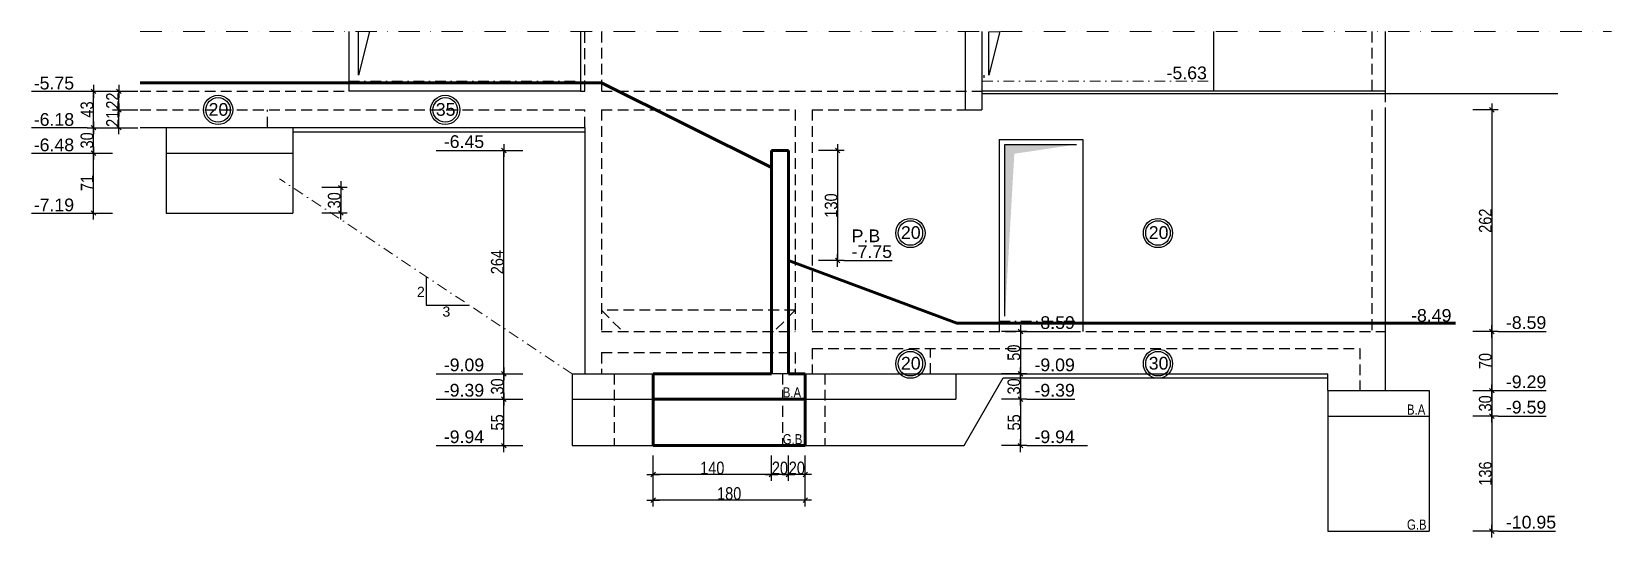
# Model space of a CAD drawing. Header units: centimetres. Extents: x 16433 to 114398, y -50094 to -12305.
# Drawn here: x 61530 to 63399, y -40131 to -39533 of the extents above; entities that cross this region are included whole.
import ezdxf

# ---------------------------------------------------------------- set-up
doc = ezdxf.new("R2010")
doc.units = ezdxf.units.CM
doc.header["$LTSCALE"] = 0.5
doc.linetypes.add('CACHEX2', pattern=[19.05, 12.7, -6.35])
doc.linetypes.add('TIRETPTX2', pattern=[50.8, 25.4, -12.7, 0, -12.7])
doc.layers.get('DEFPOINTS').update_dxf_attribs({"linetype": 'CONTINUOUS'})
for name, color, linetype in [('01_cote_gen', 4, 'CONTINUOUS'), ('01_linteaux', 2, 'CONTINUOUS'), ('01_poch_murs', 253, 'CONTINUOUS'), ('01_texte', 230, 'CONTINUOUS'), ('AA_COTES', 2, 'CONTINUOUS')]:
    doc.layers.add(name, color=color, linetype=linetype)
doc.layers.add('01_murs_coup', color=5, linetype='CONTINUOUS', lineweight=60)
doc.layers.add('01_tram_axes', color=2, linetype='TIRETPTX2', lineweight=9)
doc.styles.add('ARIAL', font='arial.ttf')
doc.styles.add('STYLE2', font='ARIALN.TTF')
doc.dimstyles.new('JB50', dxfattribs={"dimscale": 0.1, "dimtxt": 150, "dimasz": 15, "dimexe": 0.1, "dimexo": 0.1, "dimgap": 0.09, "dimtad": 1, "dimdec": 1, "dimdsep": 46, "dimtxsty": 'STYLE2', "dimblk1": 'BOND_G', "dimblk2": 'BOND_D', "dimsah": 1, "dimcen": 1.5, "dimdle": 0.01, "dimse1": 1, "dimse2": 1, "dimclrd": 4, "dimclre": 2, "dimclrt": 6, "dimazin": 2, "dimtfac": 2.333333, "dimtdec": 1, "dimtix": 1, "dimtmove": 2, "dimatfit": 3, "dimldrblk": 'BOND_G', "dimfxl": 1, "dimtolj": 1, "dimtzin": 0, "dimarcsym": 0})

msp = doc.modelspace()

# ---------------------------------------------------------------- texts
at = {"layer": '01_texte', "style": 'ARIAL'}
for s, height, p in [('-5.63', 15, (62872.821, -39589.066)), ('-5.75', 15, (61532.845, -39601.204)), ('20', 15, (61739.669, -39632.321)), ('35', 15, (62008.45, -39632.321)), ('-6.18', 15, (61532.845, -39644.204)), ('-6.45', 15, (62017.882, -39670.359)), ('-6.48', 15, (61532.845, -39674.204)), ('-7.19', 15, (61532.845, -39745.182)), ('P.B', 15, (62500.37, -39781.782)), ('20', 15, (62558.63, -39777.904)), ('20', 15, (62851.794, -39777.904)), ('-7.75', 15, (62500.37, -39800.359)), ('2', 12, (61986.125, -39846.554)), ('3', 12, (62016.273, -39869.898)), ('-8.49', 15, (63162.093, -39875.897)), ('-8.59', 15, (62716.598, -39884.359)), ('-8.59', 15, (63274.282, -39884.359)), ('-9.09', 15, (62017.882, -39934.359)), ('20', 15, (62558.63, -39932.413)), ('-9.09', 15, (62716.598, -39934.359)), ('30', 15, (62851.794, -39932.413)), ('-9.39', 15, (62017.882, -39964.359)), ('-9.39', 15, (62716.598, -39964.359)), ('-9.29', 15, (63274.282, -39954.359)), ('-9.59', 15, (63274.282, -39984.359)), ('-9.94', 15, (62017.882, -40019.359)), ('-9.94', 15, (62716.598, -40019.359)), ('-10.95', 15, (63274.282, -40120.359))]:
    msp.add_text(s, height=height, dxfattribs=at).set_placement(p)
at = {"layer": '01_texte', "style": 'ARIAL', "width": 0.8}
for s, p in [('B.A', (62418.922, -39965.436)), ('B.A', (63157.279, -39985.718)), ('G.B', (62418.922, -40020.718)), ('G.B', (63157.279, -40121.718))]:
    msp.add_text(s, height=12, dxfattribs=at).set_placement(p)

# ---------------------------------------------------------------- blocks, each defined once
blk = doc.blocks.new('BOND_G')
at = {"layer": 'AA_COTES', "color": 0}
for p, q in [((0, -5), (0, 15)), ((5, 0), (-5, 0)), ((1.8, 1.8), (-1.8, -1.8))]:
    blk.add_line(p, q, dxfattribs=at)
blk = doc.blocks.new('BOND_D')
at = {"layer": 'AA_COTES', "color": 0}
for p, q in [((5, 0), (-5, 0)), ((-1.8, -1.8), (1.8, 1.8)), ((0, 5), (0, -15))]:
    blk.add_line(p, q, dxfattribs=at)
blk = doc.blocks.new('*D3273')
at = {"layer": '01_cote_gen', "color": 4, "lineweight": -2, "transparency": 16777216}
blk.add_line((63257.7, -39888.9), (63257.7, -39955.9), dxfattribs=at)
at = {"layer": 'DEFPOINTS', "color": 0}
for p in [(63131.5, -39887.4), (63183.5, -39957.4), (63257.7, -39957.4)]:
    blk.add_point(p, dxfattribs=at)
at = {"layer": '01_cote_gen', "color": 4, "lineweight": -2, "transparency": 16777216, "xscale": 1.5, "yscale": 1.5, "zscale": 1.5}
for name, p, rotation in [('BOND_G', (63257.7, -39887.4), 90), ('BOND_D', (63257.7, -39957.4), 270)]:
    blk.add_blockref(name, p, dxfattribs=dict(at, rotation=rotation))
at = {"layer": '01_cote_gen', "color": 6, "transparency": 16777216, "insert": (63250, -39922.4), "char_height": 15, "attachment_point": 5, "rotation": 90, "style": 'STYLE2'}
blk.add_mtext('\\A1;70', dxfattribs=at)
blk = doc.blocks.new('*D3274')
at = {"layer": '01_cote_gen', "color": 4, "lineweight": -2, "transparency": 16777216}
blk.add_line((63257.7, -39958.9), (63257.7, -39985.9), dxfattribs=at)
at = {"layer": 'DEFPOINTS', "color": 0}
for p in [(63235.2, -39957.4), (63183.5, -39987.4), (63257.7, -39987.4)]:
    blk.add_point(p, dxfattribs=at)
at = {"layer": '01_cote_gen', "color": 4, "lineweight": -2, "transparency": 16777216, "xscale": 1.5, "yscale": 1.5, "zscale": 1.5}
for name, p, rotation in [('BOND_G', (63257.7, -39957.4), 90), ('BOND_D', (63257.7, -39987.4), 270)]:
    blk.add_blockref(name, p, dxfattribs=dict(at, rotation=rotation))
at = {"layer": '01_cote_gen', "color": 6, "transparency": 16777216, "insert": (63250, -39972.4), "char_height": 15, "attachment_point": 5, "rotation": 90, "style": 'STYLE2'}
blk.add_mtext('\\A1;30', dxfattribs=at)
blk = doc.blocks.new('*D3275')
at = {"layer": '01_cote_gen', "color": 4, "lineweight": -2, "transparency": 16777216}
blk.add_line((63257.7, -39988.9), (63257.7, -40121.9), dxfattribs=at)
at = {"layer": 'DEFPOINTS', "color": 0}
for p in [(63235.2, -39987.4), (63183.5, -40123.4), (63257.7, -40123.4)]:
    blk.add_point(p, dxfattribs=at)
at = {"layer": '01_cote_gen', "color": 4, "lineweight": -2, "transparency": 16777216, "xscale": 1.5, "yscale": 1.5, "zscale": 1.5}
for name, p, rotation in [('BOND_G', (63257.7, -39987.4), 90), ('BOND_D', (63257.7, -40123.4), 270)]:
    blk.add_blockref(name, p, dxfattribs=dict(at, rotation=rotation))
at = {"layer": '01_cote_gen', "color": 6, "transparency": 16777216, "insert": (63250, -40055.4), "char_height": 15, "attachment_point": 5, "rotation": 90, "style": 'STYLE2'}
blk.add_mtext('\\A1;136', dxfattribs=at)
blk = doc.blocks.new('*D3276')
at = {"layer": '01_cote_gen', "color": 4, "lineweight": -2, "transparency": 16777216}
blk.add_line((63257.7, -39626.9), (63257.7, -39885.9), dxfattribs=at)
at = {"layer": 'DEFPOINTS', "color": 0}
for p in [(63213.8, -39625.4), (63131.5, -39887.4), (63257.7, -39887.4)]:
    blk.add_point(p, dxfattribs=at)
at = {"layer": '01_cote_gen', "color": 4, "lineweight": -2, "transparency": 16777216, "xscale": 1.5, "yscale": 1.5, "zscale": 1.5}
for name, p, rotation in [('BOND_G', (63257.7, -39625.4), 90), ('BOND_D', (63257.7, -39887.4), 270)]:
    blk.add_blockref(name, p, dxfattribs=dict(at, rotation=rotation))
at = {"layer": '01_cote_gen', "color": 6, "transparency": 16777216, "insert": (63250, -39756.4), "char_height": 15, "attachment_point": 5, "rotation": 90, "style": 'STYLE2'}
blk.add_mtext('\\A1;262', dxfattribs=at)
blk = doc.blocks.new('*D3277')
at = {"layer": '01_cote_gen', "color": 4, "lineweight": -2, "transparency": 16777216}
blk.add_line((62700, -39888.9), (62700, -39935.9), dxfattribs=at)
at = {"layer": 'DEFPOINTS', "color": 0}
for p in [(62573.8, -39887.4), (62625.8, -39937.4), (62700, -39937.4)]:
    blk.add_point(p, dxfattribs=at)
at = {"layer": '01_cote_gen', "color": 4, "lineweight": -2, "transparency": 16777216, "xscale": 1.5, "yscale": 1.5, "zscale": 1.5}
for name, p, rotation in [('BOND_G', (62700, -39887.4), 90), ('BOND_D', (62700, -39937.4), 270)]:
    blk.add_blockref(name, p, dxfattribs=dict(at, rotation=rotation))
at = {"layer": '01_cote_gen', "color": 6, "transparency": 16777216, "insert": (62692.3, -39912.4), "char_height": 15, "attachment_point": 5, "rotation": 90, "style": 'STYLE2'}
blk.add_mtext('\\A1;50', dxfattribs=at)
blk = doc.blocks.new('*D3278')
at = {"layer": '01_cote_gen', "color": 4, "lineweight": -2, "transparency": 16777216}
blk.add_line((62700, -39938.9), (62700, -39965.9), dxfattribs=at)
at = {"layer": 'DEFPOINTS', "color": 0}
for p in [(62677.5, -39937.4), (62625.8, -39967.4), (62700, -39967.4)]:
    blk.add_point(p, dxfattribs=at)
at = {"layer": '01_cote_gen', "color": 4, "lineweight": -2, "transparency": 16777216, "xscale": 1.5, "yscale": 1.5, "zscale": 1.5}
for name, p, rotation in [('BOND_G', (62700, -39937.4), 90), ('BOND_D', (62700, -39967.4), 270)]:
    blk.add_blockref(name, p, dxfattribs=dict(at, rotation=rotation))
at = {"layer": '01_cote_gen', "color": 6, "transparency": 16777216, "insert": (62692.3, -39952.4), "char_height": 15, "attachment_point": 5, "rotation": 90, "style": 'STYLE2'}
blk.add_mtext('\\A1;30', dxfattribs=at)
blk = doc.blocks.new('*D3279')
at = {"layer": '01_cote_gen', "color": 4, "lineweight": -2, "transparency": 16777216}
blk.add_line((62700, -39968.9), (62700, -40020.9), dxfattribs=at)
at = {"layer": 'DEFPOINTS', "color": 0}
for p in [(62677.5, -39967.4), (62625.8, -40022.4), (62700, -40022.4)]:
    blk.add_point(p, dxfattribs=at)
at = {"layer": '01_cote_gen', "color": 4, "lineweight": -2, "transparency": 16777216, "xscale": 1.5, "yscale": 1.5, "zscale": 1.5}
for name, p, rotation in [('BOND_G', (62700, -39967.4), 90), ('BOND_D', (62700, -40022.4), 270)]:
    blk.add_blockref(name, p, dxfattribs=dict(at, rotation=rotation))
at = {"layer": '01_cote_gen', "color": 6, "transparency": 16777216, "insert": (62692.4, -39994.9), "char_height": 15, "attachment_point": 5, "rotation": 90, "style": 'STYLE2'}
blk.add_mtext('\\A1;55', dxfattribs=at)
blk = doc.blocks.new('*D3280')
at = {"layer": '01_cote_gen', "color": 4, "lineweight": -2, "transparency": 16777216}
blk.add_line((62089, -40020.9), (62089, -39968.9), dxfattribs=at)
at = {"layer": 'DEFPOINTS', "color": 0}
for p in [(62089, -39967.4), (62334.4, -39967.4), (62334.4, -40022.4)]:
    blk.add_point(p, dxfattribs=at)
at = {"layer": '01_cote_gen', "color": 4, "lineweight": -2, "transparency": 16777216, "xscale": 1.5, "yscale": 1.5, "zscale": 1.5}
for name, p, rotation in [('BOND_D', (62089, -39967.4), 90), ('BOND_G', (62089, -40022.4), 270)]:
    blk.add_blockref(name, p, dxfattribs=dict(at, rotation=rotation))
at = {"layer": '01_cote_gen', "color": 6, "transparency": 16777216, "insert": (62081.4, -39994.9), "char_height": 15, "attachment_point": 5, "rotation": 90, "style": 'STYLE2'}
blk.add_mtext('\\A1;55', dxfattribs=at)
blk = doc.blocks.new('*D3281')
at = {"layer": '01_cote_gen', "color": 4, "lineweight": -2, "transparency": 16777216}
blk.add_line((62089, -39965.9), (62089, -39938.9), dxfattribs=at)
at = {"layer": 'DEFPOINTS', "color": 0}
for p in [(62089, -39937.4), (62219.6, -39937.4), (62111.5, -39967.4)]:
    blk.add_point(p, dxfattribs=at)
at = {"layer": '01_cote_gen', "color": 4, "lineweight": -2, "transparency": 16777216, "xscale": 1.5, "yscale": 1.5, "zscale": 1.5}
for name, p, rotation in [('BOND_D', (62089, -39937.4), 90), ('BOND_G', (62089, -39967.4), 270)]:
    blk.add_blockref(name, p, dxfattribs=dict(at, rotation=rotation))
at = {"layer": '01_cote_gen', "color": 6, "transparency": 16777216, "insert": (62081.3, -39952.4), "char_height": 15, "attachment_point": 5, "rotation": 90, "style": 'STYLE2'}
blk.add_mtext('\\A1;30', dxfattribs=at)
blk = doc.blocks.new('*D3282')
at = {"layer": '01_cote_gen', "color": 4, "lineweight": -2, "transparency": 16777216}
blk.add_line((62089, -39935.9), (62089, -39674.9), dxfattribs=at)
at = {"layer": 'DEFPOINTS', "color": 0}
for p in [(62089, -39673.4), (62405.5, -39673.4), (62265.5, -39937.4)]:
    blk.add_point(p, dxfattribs=at)
at = {"layer": '01_cote_gen', "color": 4, "lineweight": -2, "transparency": 16777216, "xscale": 1.5, "yscale": 1.5, "zscale": 1.5}
for name, p, rotation in [('BOND_D', (62089, -39673.4), 90), ('BOND_G', (62089, -39937.4), 270)]:
    blk.add_blockref(name, p, dxfattribs=dict(at, rotation=rotation))
at = {"layer": '01_cote_gen', "color": 6, "transparency": 16777216, "insert": (62081.3, -39805.4), "char_height": 15, "attachment_point": 5, "rotation": 90, "style": 'STYLE2'}
blk.add_mtext('\\A1;264', dxfattribs=at)
blk = doc.blocks.new('*D3283')
at = {"layer": '01_cote_gen', "color": 4, "lineweight": -2, "transparency": 16777216}
blk.add_line((62483.8, -39674.9), (62483.8, -39801.9), dxfattribs=at)
at = {"layer": 'DEFPOINTS', "color": 0}
for p in [(62425.5, -39673.4), (62425.5, -39803.4), (62483.8, -39803.4)]:
    blk.add_point(p, dxfattribs=at)
at = {"layer": '01_cote_gen', "color": 4, "lineweight": -2, "transparency": 16777216, "xscale": 1.5, "yscale": 1.5, "zscale": 1.5}
for name, p, rotation in [('BOND_G', (62483.8, -39673.4), 90), ('BOND_D', (62483.8, -39803.4), 270)]:
    blk.add_blockref(name, p, dxfattribs=dict(at, rotation=rotation))
at = {"layer": '01_cote_gen', "color": 6, "transparency": 16777216, "insert": (62476.1, -39738.4), "char_height": 15, "attachment_point": 5, "rotation": 90, "style": 'STYLE2'}
blk.add_mtext('\\A1;130', dxfattribs=at)
blk = doc.blocks.new('*D3284')
at = {"layer": '01_cote_gen', "color": 4, "lineweight": -2, "transparency": 16777216}
blk.add_line((61633.6, -39623.9), (61633.6, -39604.9), dxfattribs=at)
at = {"layer": 'DEFPOINTS', "color": 0}
for p in [(61633.6, -39603.4), (61658.8, -39603.4), (61658.8, -39625.4)]:
    blk.add_point(p, dxfattribs=at)
at = {"layer": '01_cote_gen', "color": 4, "lineweight": -2, "transparency": 16777216, "xscale": 1.5, "yscale": 1.5, "zscale": 1.5}
for name, p, rotation in [('BOND_D', (61633.6, -39603.4), 90), ('BOND_G', (61633.6, -39625.4), 270)]:
    blk.add_blockref(name, p, dxfattribs=dict(at, rotation=rotation))
at = {"layer": '01_cote_gen', "color": 6, "transparency": 16777216, "insert": (61626, -39614.4), "char_height": 15, "attachment_point": 5, "rotation": 90, "style": 'STYLE2'}
blk.add_mtext('\\A1;22', dxfattribs=at)
blk = doc.blocks.new('*D3285')
at = {"layer": '01_cote_gen', "color": 4, "lineweight": -2, "transparency": 16777216}
blk.add_line((61633.6, -39644.9), (61633.6, -39626.9), dxfattribs=at)
at = {"layer": 'DEFPOINTS', "color": 0}
for p in [(61633.6, -39625.4), (61665.3, -39625.4), (61665.3, -39646.4)]:
    blk.add_point(p, dxfattribs=at)
at = {"layer": '01_cote_gen', "color": 4, "lineweight": -2, "transparency": 16777216, "xscale": 1.5, "yscale": 1.5, "zscale": 1.5}
for name, p, rotation in [('BOND_D', (61633.6, -39625.4), 90), ('BOND_G', (61633.6, -39646.4), 270)]:
    blk.add_blockref(name, p, dxfattribs=dict(at, rotation=rotation))
at = {"layer": '01_cote_gen', "color": 6, "transparency": 16777216, "insert": (61626, -39635.9), "char_height": 15, "attachment_point": 5, "rotation": 90, "style": 'STYLE2'}
blk.add_mtext('\\A1;21', dxfattribs=at)
blk = doc.blocks.new('*D3286')
at = {"layer": '01_cote_gen', "color": 4, "lineweight": -2, "transparency": 16777216}
blk.add_line((61603.6, -39644.9), (61603.6, -39604.9), dxfattribs=at)
at = {"layer": 'DEFPOINTS', "color": 0}
for p in [(61603.6, -39603.4), (61679, -39603.4), (61674.2, -39646.4)]:
    blk.add_point(p, dxfattribs=at)
at = {"layer": '01_cote_gen', "color": 4, "lineweight": -2, "transparency": 16777216, "xscale": 1.5, "yscale": 1.5, "zscale": 1.5}
for name, p, rotation in [('BOND_D', (61603.6, -39603.4), 90), ('BOND_G', (61603.6, -39646.4), 270)]:
    blk.add_blockref(name, p, dxfattribs=dict(at, rotation=rotation))
at = {"layer": '01_cote_gen', "color": 6, "transparency": 16777216, "insert": (61595.9, -39624.9), "char_height": 15, "attachment_point": 5, "rotation": 90, "style": 'STYLE2'}
blk.add_mtext('\\A1;43', dxfattribs=at)
blk = doc.blocks.new('*D3287')
at = {"layer": '01_cote_gen', "color": 4, "lineweight": -2, "transparency": 16777216}
blk.add_line((61603.6, -39674.9), (61603.6, -39647.9), dxfattribs=at)
at = {"layer": 'DEFPOINTS', "color": 0}
for p in [(61603.6, -39646.4), (61710.7, -39646.4), (61701.7, -39676.4)]:
    blk.add_point(p, dxfattribs=at)
at = {"layer": '01_cote_gen', "color": 4, "lineweight": -2, "transparency": 16777216, "xscale": 1.5, "yscale": 1.5, "zscale": 1.5}
for name, p, rotation in [('BOND_D', (61603.6, -39646.4), 90), ('BOND_G', (61603.6, -39676.4), 270)]:
    blk.add_blockref(name, p, dxfattribs=dict(at, rotation=rotation))
at = {"layer": '01_cote_gen', "color": 6, "transparency": 16777216, "insert": (61595.9, -39661.4), "char_height": 15, "attachment_point": 5, "rotation": 90, "style": 'STYLE2'}
blk.add_mtext('\\A1;30', dxfattribs=at)
blk = doc.blocks.new('*D3288')
at = {"layer": '01_cote_gen', "color": 4, "lineweight": -2, "transparency": 16777216}
blk.add_line((62444, -40056.6), (62427, -40056.6), dxfattribs=at)
at = {"layer": 'DEFPOINTS', "color": 0}
for p in [(62425.5, -39926.1), (62445.5, -39937.4), (62425.5, -40056.6)]:
    blk.add_point(p, dxfattribs=at)
at = {"layer": '01_cote_gen', "color": 4, "lineweight": -2, "transparency": 16777216, "xscale": 1.5, "yscale": 1.5, "zscale": 1.5, "rotation": 180}
blk.add_blockref('BOND_D', (62425.5, -40056.6), dxfattribs=at)
at = {"layer": '01_cote_gen', "color": 4, "lineweight": -2, "transparency": 16777216, "xscale": 1.5, "yscale": 1.5, "zscale": 1.5}
blk.add_blockref('BOND_G', (62445.5, -40056.6), dxfattribs=at)
at = {"layer": '01_cote_gen', "color": 6, "transparency": 16777216, "insert": (62435.5, -40048.9), "char_height": 15, "attachment_point": 5, "style": 'STYLE2'}
blk.add_mtext('\\A1;20', dxfattribs=at)
blk = doc.blocks.new('*D3289')
at = {"layer": '01_cote_gen', "color": 4, "lineweight": -2, "transparency": 16777216}
blk.add_line((62424, -40056.6), (62407, -40056.6), dxfattribs=at)
at = {"layer": 'DEFPOINTS', "color": 0}
for p in [(62405.5, -39930.9), (62425.5, -39930.9), (62405.5, -40056.6)]:
    blk.add_point(p, dxfattribs=at)
at = {"layer": '01_cote_gen', "color": 4, "lineweight": -2, "transparency": 16777216, "xscale": 1.5, "yscale": 1.5, "zscale": 1.5, "rotation": 180}
blk.add_blockref('BOND_D', (62405.5, -40056.6), dxfattribs=at)
at = {"layer": '01_cote_gen', "color": 4, "lineweight": -2, "transparency": 16777216, "xscale": 1.5, "yscale": 1.5, "zscale": 1.5}
blk.add_blockref('BOND_G', (62425.5, -40056.6), dxfattribs=at)
at = {"layer": '01_cote_gen', "color": 6, "transparency": 16777216, "insert": (62415.5, -40048.9), "char_height": 15, "attachment_point": 5, "style": 'STYLE2'}
blk.add_mtext('\\A1;20', dxfattribs=at)
blk = doc.blocks.new('*D3290')
at = {"layer": '01_cote_gen', "color": 4, "lineweight": -2, "transparency": 16777216}
blk.add_line((62404, -40056.6), (62267, -40056.6), dxfattribs=at)
at = {"layer": 'DEFPOINTS', "color": 0}
for p in [(62405.5, -39927.2), (62265.5, -39937.4), (62265.5, -40056.6)]:
    blk.add_point(p, dxfattribs=at)
at = {"layer": '01_cote_gen', "color": 4, "lineweight": -2, "transparency": 16777216, "xscale": 1.5, "yscale": 1.5, "zscale": 1.5, "rotation": 180}
blk.add_blockref('BOND_D', (62265.5, -40056.6), dxfattribs=at)
at = {"layer": '01_cote_gen', "color": 4, "lineweight": -2, "transparency": 16777216, "xscale": 1.5, "yscale": 1.5, "zscale": 1.5}
blk.add_blockref('BOND_G', (62405.5, -40056.6), dxfattribs=at)
at = {"layer": '01_cote_gen', "color": 6, "transparency": 16777216, "insert": (62335.5, -40048.9), "char_height": 15, "attachment_point": 5, "style": 'STYLE2'}
blk.add_mtext('\\A1;140', dxfattribs=at)
blk = doc.blocks.new('*D3291')
at = {"layer": '01_cote_gen', "color": 4, "lineweight": -2, "transparency": 16777216}
blk.add_line((62444, -40086.8), (62267, -40086.8), dxfattribs=at)
at = {"layer": 'DEFPOINTS', "color": 0}
for p in [(62265.5, -39937.4), (62445.5, -39937.4), (62265.5, -40086.8)]:
    blk.add_point(p, dxfattribs=at)
at = {"layer": '01_cote_gen', "color": 4, "lineweight": -2, "transparency": 16777216, "xscale": 1.5, "yscale": 1.5, "zscale": 1.5, "rotation": 180}
blk.add_blockref('BOND_D', (62265.5, -40086.8), dxfattribs=at)
at = {"layer": '01_cote_gen', "color": 4, "lineweight": -2, "transparency": 16777216, "xscale": 1.5, "yscale": 1.5, "zscale": 1.5}
blk.add_blockref('BOND_G', (62445.5, -40086.8), dxfattribs=at)
at = {"layer": '01_cote_gen', "color": 6, "transparency": 16777216, "insert": (62355.5, -40079.1), "char_height": 15, "attachment_point": 5, "style": 'STYLE2'}
blk.add_mtext('\\A1;180', dxfattribs=at)
blk = doc.blocks.new('*D3341')
at = {"layer": '01_cote_gen', "color": 4, "lineweight": -2, "transparency": 16777216}
blk.add_line((61896.1, -39718.8), (61896.1, -39745.8), dxfattribs=at)
at = {"layer": 'DEFPOINTS', "color": 0}
for p in [(61839.5, -39717.3), (61839.5, -39747.3), (61896.1, -39747.3)]:
    blk.add_point(p, dxfattribs=at)
at = {"layer": '01_cote_gen', "color": 4, "lineweight": -2, "transparency": 16777216, "xscale": 1.5, "yscale": 1.5, "zscale": 1.5}
for name, p, rotation in [('BOND_G', (61896.1, -39717.3), 90), ('BOND_D', (61896.1, -39747.3), 270)]:
    blk.add_blockref(name, p, dxfattribs=dict(at, rotation=rotation))
at = {"layer": '01_cote_gen', "color": 6, "transparency": 16777216, "insert": (61888.4, -39732.3), "char_height": 15, "attachment_point": 5, "rotation": 90, "style": 'STYLE2'}
blk.add_mtext('\\A1;30', dxfattribs=at)
blk = doc.blocks.new('*D3342')
at = {"layer": '01_cote_gen', "color": 4, "lineweight": -2, "transparency": 16777216}
blk.add_line((61603.6, -39745.8), (61603.6, -39677.9), dxfattribs=at)
at = {"layer": 'DEFPOINTS', "color": 0}
for p in [(61603.6, -39676.4), (61689.5, -39676.4), (61689.5, -39747.3)]:
    blk.add_point(p, dxfattribs=at)
at = {"layer": '01_cote_gen', "color": 4, "lineweight": -2, "transparency": 16777216, "xscale": 1.5, "yscale": 1.5, "zscale": 1.5}
for name, p, rotation in [('BOND_D', (61603.6, -39676.4), 90), ('BOND_G', (61603.6, -39747.3), 270)]:
    blk.add_blockref(name, p, dxfattribs=dict(at, rotation=rotation))
at = {"layer": '01_cote_gen', "color": 6, "transparency": 16777216, "insert": (61596, -39711.9), "char_height": 15, "attachment_point": 5, "rotation": 90, "style": 'STYLE2'}
blk.add_mtext('\\A1;71', dxfattribs=at)

# ---------------------------------------------------------------- dimensions: what is measured, and where the dimension line sits
at = {"layer": '01_cote_gen'}
for base, p1, p2, picture, middle in [((61603.572, -39603.363), (61674.177, -39646.363), (61678.968, -39603.363), '*D3286', (61595.904, -39624.863)), ((61633.559, -39603.363), (61658.836, -39625.363), (61658.836, -39603.363), '*D3284', (61626.019, -39614.363)), ((61633.559, -39625.363), (61665.259, -39646.363), (61665.259, -39625.363), '*D3285', (61626.019, -39635.863)), ((63257.688, -39887.363), (63213.772, -39625.363), (63131.517, -39887.363), '*D3276', (63250.021, -39756.363)), ((61603.572, -39646.363), (61701.672, -39676.363), (61710.668, -39646.363), '*D3287', (61595.904, -39661.363)), ((61603.572, -39676.363), (61689.517, -39747.341), (61689.517, -39676.363), '*D3342', (61596.032, -39711.852)), ((62088.99, -39673.363), (62265.517, -39937.363), (62405.517, -39673.363), '*D3282', (62081.322, -39805.363)), ((62483.776, -39803.363), (62425.517, -39673.363), (62425.517, -39803.363), '*D3283', (62476.109, -39738.363)), ((61896.064, -39747.341), (61839.517, -39717.341), (61839.517, -39747.341), '*D3341', (61888.397, -39732.341)), ((62700.004, -39937.363), (62573.832, -39887.363), (62625.832, -39937.363), '*D3277', (62692.336, -39912.363)), ((63257.688, -39957.363), (63131.517, -39887.363), (63183.517, -39957.363), '*D3273', (63250.021, -39922.363)), ((62088.99, -39937.363), (62111.49, -39967.363), (62219.55, -39937.363), '*D3281', (62081.322, -39952.363)), ((62700.004, -39967.363), (62677.504, -39937.363), (62625.832, -39967.363), '*D3278', (62692.336, -39952.363)), ((63257.688, -39987.363), (63235.188, -39957.363), (63183.517, -39987.363), '*D3274', (63250.021, -39972.363)), ((62088.99, -39967.363), (62334.378, -40022.363), (62334.378, -39967.363), '*D3280', (62081.353, -39994.863)), ((62700.004, -40022.363), (62677.504, -39967.363), (62625.832, -40022.363), '*D3279', (62692.367, -39994.863)), ((63257.688, -40123.363), (63235.188, -39987.363), (63183.517, -40123.363), '*D3275', (63250.021, -40055.363))]:
    dim = msp.add_linear_dim(base=base, p1=p1, p2=p2, angle=90, dimstyle='JB50', dxfattribs=at)
    dim.commit()
    dim.dimension.update_dxf_attribs({"geometry": picture, "text_midpoint": middle})
for base, p1, p2, picture, middle in [((62265.517, -40056.58), (62405.517, -39927.195), (62265.517, -39937.363), '*D3290', (62335.517, -40048.912)), ((62405.517, -40056.58), (62425.517, -39930.907), (62405.517, -39930.907), '*D3289', (62415.517, -40048.912)), ((62425.517, -40056.58), (62445.517, -39937.363), (62425.517, -39926.135), '*D3288', (62435.517, -40048.912)), ((62265.517, -40086.805), (62445.517, -39937.363), (62265.517, -39937.363), '*D3291', (62355.517, -40079.137))]:
    dim = msp.add_linear_dim(base=base, p1=p1, p2=p2, dimstyle='JB50', dxfattribs=at)
    dim.commit()
    dim.dimension.update_dxf_attribs({"geometry": picture, "text_midpoint": middle})

# ---------------------------------------------------------------- linework, layer by layer
at = {"layer": '01_linteaux'}
for p, q in [((61905.517, -39532.786), (61905.517, -39603.363)), ((62179.517, -39532.786), (62179.517, -39603.363)), ((62634.517, -39532.786), (62634.517, -39625.363)), ((62654.517, -39532.786), (62654.517, -39603.363)), ((62654.517, -39532.786), (62654.517, -39625.363)), ((62928.517, -39532.786), (62928.517, -39603.363)), ((63131.517, -39532.786), (63131.561, -39603.364)), ((62656.517, -39584.363), (62656.517, -39587.363)), ((62179.517, -39603.363), (61905.517, -39603.363)), ((63131.517, -39603.363), (62654.517, -39603.363)), ((63335.517, -39606.363), (62654.517, -39606.363)), ((62634.517, -39625.363), (62654.517, -39625.363)), ((63131.517, -39625.363), (63131.517, -39957.363)), ((61658.836, -39646.363), (61689.517, -39646.363)), ((61689.517, -39646.363), (61689.517, -39747.341)), ((61689.517, -39646.363), (61839.517, -39646.363)), ((61839.517, -39646.363), (62184.55, -39646.363)), ((61839.517, -39646.363), (61839.517, -39747.341)), ((61839.517, -39651.363), (62184.55, -39651.363)), ((62184.55, -39646.363), (62184.55, -39937.363)), ((62674.962, -39660.363), (62674.962, -39887.363)), ((62674.962, -39660.363), (62773.962, -39660.363)), ((62773.962, -39660.363), (62773.962, -39887.363)), ((61689.517, -39676.363), (61839.517, -39676.363)), ((61689.517, -39747.341), (61839.517, -39747.341)), ((62169.55, -39937.363), (62219.55, -39937.363)), ((62169.55, -39937.363), (62169.55, -40022.363)), ((62219.55, -39937.363), (62265.517, -39937.363)), ((62425.517, -39937.363), (62405.517, -39937.363)), ((62445.517, -39937.363), (62468.517, -39937.363)), ((62468.517, -39937.363), (62623.517, -39937.363)), ((62623.517, -39937.363), (62623.517, -39967.363)), ((62623.517, -39937.363), (63063.517, -39937.363)), ((62633.517, -40022.363), (62679.705, -39942.363)), ((62679.705, -39942.363), (63063.517, -39942.363)), ((63063.517, -39957.363), (63063.517, -39937.363)), ((62169.55, -39967.363), (62219.55, -39967.363)), ((62219.55, -39967.363), (62265.517, -39967.363)), ((62445.517, -39967.363), (62468.517, -39967.363)), ((62468.517, -39967.363), (62623.517, -39967.363)), ((63063.517, -39957.363), (63063.517, -40123.363)), ((63063.517, -39957.363), (63183.517, -39957.363)), ((63183.517, -39957.363), (63183.517, -40123.363)), ((63063.517, -39987.363), (63183.517, -39987.363)), ((62169.55, -40022.363), (62219.55, -40022.363)), ((62219.55, -40022.363), (62265.517, -40022.363)), ((62445.517, -40022.363), (62468.517, -40022.363)), ((62468.517, -40022.363), (62633.517, -40022.363)), ((63063.517, -40123.363), (63183.517, -40123.363))]:
    msp.add_line(p, q, dxfattribs=at)
at = {"layer": '01_linteaux', "linetype": 'CACHEX2', "ltscale": 2}
for p, q in [((62184.55, -39603.363), (62184.55, -39532.786)), ((62204.55, -39532.786), (62204.55, -39603.363)), ((63115.517, -39532.786), (63115.517, -39603.363)), ((61658.836, -39603.363), (61905.517, -39603.363)), ((62179.517, -39603.363), (62184.55, -39603.363)), ((62204.55, -39603.363), (62654.517, -39603.363)), ((63131.561, -39603.364), (63131.517, -39625.363)), ((61658.836, -39625.363), (62184.55, -39625.363)), ((61809.517, -39646.363), (61809.517, -39625.363)), ((62184.55, -39646.363), (62184.55, -39625.363)), ((62204.55, -39625.363), (62433.517, -39625.363)), ((62204.55, -39625.363), (62204.55, -39887.363)), ((62433.517, -39625.363), (62433.517, -39887.363)), ((62453.517, -39625.363), (62453.517, -39887.363)), ((62453.517, -39625.363), (62634.517, -39625.363)), ((63115.517, -39625.363), (63115.517, -39887.363)), ((62204.55, -39862.363), (62229.55, -39887.363)), ((62433.517, -39862.363), (62204.55, -39862.363)), ((62433.517, -39862.363), (62408.517, -39887.363)), ((62204.55, -39887.363), (62433.517, -39887.363)), ((62453.517, -39887.363), (63131.517, -39887.363)), ((62204.55, -39912.363), (62433.517, -39912.363)), ((62204.55, -39912.363), (62204.55, -39937.363)), ((62433.517, -39912.363), (62433.517, -39937.363)), ((62453.517, -39907.363), (63101.517, -39907.363)), ((62453.517, -39907.363), (62453.517, -39937.363)), ((62593.517, -39937.363), (62593.517, -39907.363)), ((63101.517, -39907.363), (63101.517, -39957.363)), ((62219.55, -39937.363), (62219.55, -40022.363)), ((62418.517, -39937.363), (62418.517, -40022.363)), ((62468.517, -39937.363), (62468.517, -40022.363))]:
    msp.add_line(p, q, dxfattribs=at)
at = {"layer": '01_murs_coup'}
for p, q in [((61658.836, -39593.363), (62204.55, -39593.363)), ((62405.517, -39693.363), (62204.55, -39593.363)), ((62405.517, -39673.363), (62405.517, -39937.363)), ((62405.517, -39673.363), (62425.517, -39673.363)), ((62425.517, -39673.363), (62425.517, -39937.363)), ((62624.962, -39877.363), (62425.517, -39803.363)), ((62624.962, -39877.363), (63214.803, -39877.363)), ((62265.517, -39937.363), (62265.517, -39967.363)), ((62405.517, -39937.363), (62265.517, -39937.363)), ((62445.517, -39937.363), (62425.517, -39937.363)), ((62445.517, -39937.363), (62445.517, -39967.363)), ((62265.517, -39967.363), (62445.517, -39967.363)), ((62265.517, -39967.363), (62265.517, -40022.363)), ((62445.517, -39967.363), (62445.517, -40022.363)), ((62445.517, -40022.363), (62265.517, -40022.363))]:
    msp.add_line(p, q, dxfattribs=at)
at = {"layer": '01_poch_murs'}
for p, q in [((61929.827, -39532.786), (61917.049, -39584.402)), ((61917.049, -39584.402), (61917.049, -39533.035)), ((62662.707, -39533.035), (62675.486, -39532.786)), ((62675.486, -39532.786), (62662.707, -39584.402)), ((62662.707, -39584.402), (62662.707, -39533.035)), ((62681.741, -39869.182), (62681.741, -39666.203)), ((62681.741, -39666.203), (62766.454, -39666.203))]:
    msp.add_line(p, q, dxfattribs=at)
for points in [[(61917.049, -39584.402), (61917.049, -39533.035), (61929.827, -39532.786), (61917.049, -39584.402)], [(62662.707, -39584.402), (62662.707, -39533.035), (62675.486, -39532.786), (62662.707, -39584.402)], [(62681.741, -39869.182), (62681.741, -39666.203), (62692.79, -39677.246)], [(62681.741, -39666.203), (62766.454, -39666.203), (62692.79, -39677.246)]]:
    msp.add_solid(points, dxfattribs=at)
at = {"layer": '01_texte'}
for p, q in [((61530.301, -39603.363), (61596.072, -39603.363)), ((61530.301, -39646.363), (61596.072, -39646.363)), ((62008.788, -39673.363), (62081.49, -39673.363)), ((61530.301, -39676.363), (61596.072, -39676.363)), ((61530.301, -39747.341), (61596.072, -39747.341)), ((62491.276, -39803.363), (62548.298, -39803.363)), ((61997.19, -39822.457), (61997.19, -39856.295)), ((61997.19, -39856.295), (62047.948, -39856.295)), ((62707.504, -39887.363), (62764.188, -39887.363)), ((63265.188, -39887.363), (63321.873, -39887.363)), ((62008.788, -39937.363), (62081.49, -39937.363)), ((62008.788, -39967.363), (62081.49, -39967.363)), ((62707.504, -39967.363), (62764.188, -39967.363)), ((63265.188, -39957.363), (63321.873, -39957.363)), ((63265.188, -39987.363), (63321.873, -39987.363)), ((62008.788, -40022.363), (62081.49, -40022.363)), ((62707.504, -40022.363), (62779.392, -40022.363)), ((63265.188, -40123.363), (63333.022, -40123.363))]:
    msp.add_line(p, q, dxfattribs=at)
for centre, radius in [((61750.85, -39625.363), 17.309), ((61750.85, -39625.363), 14.533), ((62019.632, -39625.363), 17.309), ((62019.632, -39625.363), 14.533), ((62569.811, -39770.946), 17.309), ((62569.811, -39770.946), 14.533), ((62862.71, -39770.946), 17.309), ((62862.71, -39770.946), 14.533), ((62569.811, -39925.455), 17.309), ((62569.811, -39925.455), 14.533), ((62862.71, -39925.455), 17.309), ((62862.71, -39925.455), 14.533)]:
    msp.add_circle(centre, radius, dxfattribs=at)
at = {"layer": '01_tram_axes', "ltscale": 2}
msp.add_line((61658.836, -39532.786), (63399.066, -39532.786), dxfattribs=at)
at = {"layer": '01_tram_axes'}
for p, q in [((61905.517, -39591.363), (62179.517, -39591.363)), ((62654.517, -39591.363), (62928.517, -39591.363)), ((62169.55, -39937.363), (61823.565, -39706.706)), ((62674.962, -39875.363), (62773.962, -39875.363))]:
    msp.add_line(p, q, dxfattribs=at)

msp.set_redraw_order([(e.dxf.handle, doc.entitydb.next_handle()) for e in msp.query("TEXT MTEXT ATTDEF DIMENSION ARC_DIMENSION")])  # texts and dimensions are drawn at this point

doc.saveas('drawing.dxf')
